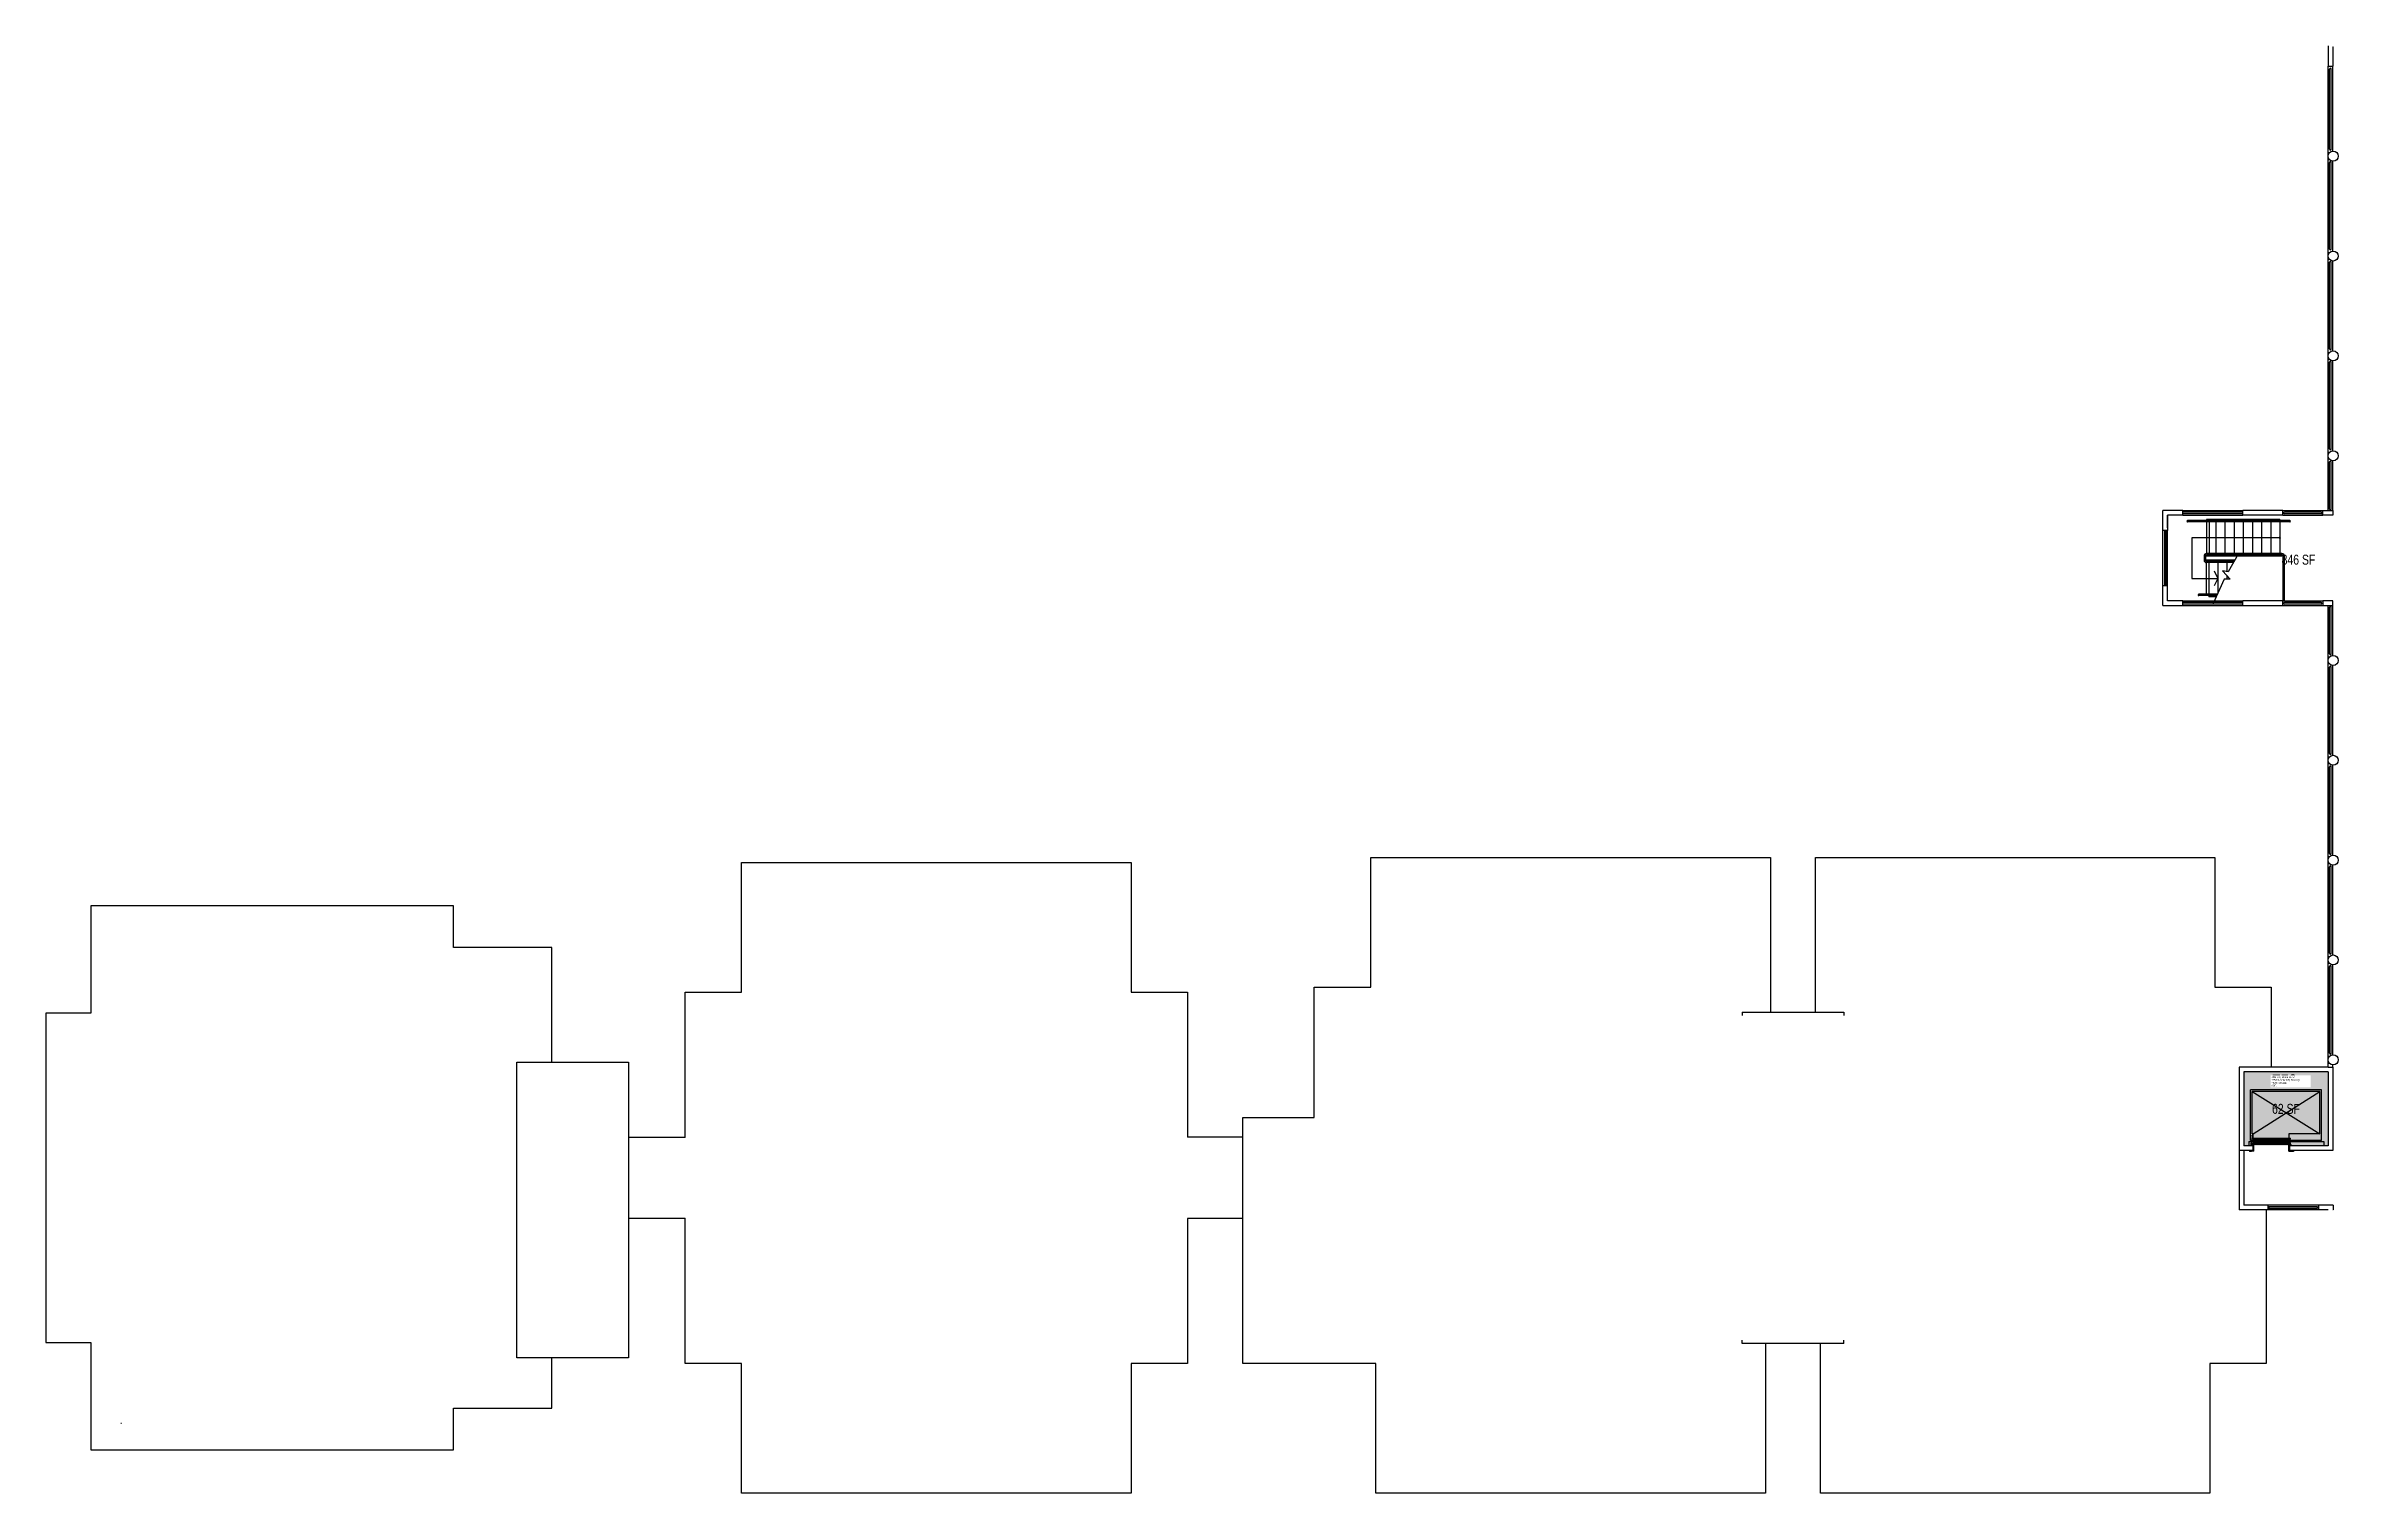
# Model space of a CAD drawing. Header units: inches. Extents: x -90 to 3162, y -84 to 1655.
# Drawn here: x -90 to 2665, y -84 to 1655 of the extents above; entities that cross this region are included whole.
import ezdxf
from ezdxf.enums import TextEntityAlignment as Align

# ---------------------------------------------------------------- set-up
doc = ezdxf.new("R2010")
doc.units = ezdxf.units.IN
doc.header["$LTSCALE"] = 10
doc.header["$MEASUREMENT"] = 0
for name, color, linetype in [('A-COLS', 5, 'CONTINUOUS'), ('A-FLOR', 3, 'CONTINUOUS'), ('A-IDEN-RNUM', 7, 'CONTINUOUS'), ('A-IDEN-SNUM', 4, 'CONTINUOUS'), ('A-IDEN-VNUM', 4, 'CONTINUOUS'), ('A-ROOF', 2, 'CONTINUOUS'), ('A-WALL', 5, 'CONTINUOUS'), ('AREA-TEXT', 3, 'CONTINUOUS'), ('Rooms-Category-Color', 7, 'CONTINUOUS'), ('Rooms-College-Color', 7, 'CONTINUOUS'), ('Rooms-Department-Color', 7, 'CONTINUOUS'), ('Rooms-Division-Color', 7, 'CONTINUOUS'), ('Rooms-Information', 7, 'CONTINUOUS')]:
    doc.layers.add(name, color=color, linetype=linetype)
doc.styles.add('CP_AREA', font='arial.ttf', dxfattribs={"height": 15})
doc.styles.add('CP_ROOMSNUMBER', font='arial.ttf', dxfattribs={"height": 1})
doc.styles.add('CP_ROOMVNUMBER', font='arial.ttf', dxfattribs={"width": 0.85, "height": 0.075})

msp = doc.modelspace()

# ---------------------------------------------------------------- texts
at = {"layer": 'A-IDEN-RNUM', "style": 'CP_ROOMSNUMBER'}
msp.add_text('0E72-00', height=0.36, rotation=0.22, dxfattribs=at).set_placement((2602, 385.1))
at = {"layer": 'A-IDEN-SNUM', "style": 'CP_ROOMSNUMBER'}
msp.add_text('1700BE7200', height=0.36, rotation=0.22, dxfattribs=at).set_placement((2602, 385.1))
at = {"layer": 'A-IDEN-VNUM', "style": 'CP_ROOMVNUMBER', "width": 0.85}
msp.add_text('E72', height=14.4, rotation=0.18, dxfattribs=at).set_placement((2584.4, 404.5))
at = {"layer": 'AREA-TEXT', "style": 'CP_AREA', "width": 0.75}
for s, p in [('846 SF', (2616.9, 1037.7)), ('62 SF', (2601.9, 377.7))]:
    msp.add_text(s, height=12, dxfattribs=at).set_placement(p, align=Align.MIDDLE_CENTER)

# ---------------------------------------------------------------- hatches: boundary and pattern name
at = {"layer": 'Rooms-Category-Color', "true_color": 0xadadad}
msp.add_hatch(color=253, dxfattribs=at).paths.add_polyline_path([(2551.3, 333.3), (2652.6, 333.3), (2652.6, 422.1), (2551.3, 422.1)])
at = {"layer": 'Rooms-College-Color', "true_color": 0xadadad}
msp.add_hatch(color=253, dxfattribs=at).paths.add_polyline_path([(2551.3, 333.3), (2652.6, 333.3), (2652.6, 422.1), (2551.3, 422.1)])
at = {"layer": 'Rooms-Department-Color', "true_color": 0xacacac}
msp.add_hatch(color=253, dxfattribs=at).paths.add_polyline_path([(2551.3, 333.3), (2652.6, 333.3), (2652.6, 422.1), (2551.3, 422.1)])
at = {"layer": 'Rooms-Division-Color', "true_color": 0xadadad}
msp.add_hatch(color=253, dxfattribs=at).paths.add_polyline_path([(2551.3, 333.3), (2652.6, 333.3), (2652.6, 422.1), (2551.3, 422.1)])

# ---------------------------------------------------------------- linework, layer by layer
at = {"layer": 'A-COLS'}
for centre in [(2658.6, 1522.6, 0), (2658.6, 1402.6, 0), (2658.6, 1282.6, 0), (2658.6, 1162.6, 0), (2658.6, 916.6, 0), (2658.6, 796.6, 0), (2658.6, 676.6, 0), (2658.6, 556.6, 0), (2658.6, 436.6, 0)]:
    msp.add_circle(centre, 6, dxfattribs=at)
at = {"layer": 'A-FLOR'}
for p, q in [((2654.3, 1531), (2654.3, 1627.3)), ((2656.3, 1531), (2656.3, 1627.3)), ((2654.3, 1411), (2654.3, 1515.1)), ((2656.3, 1411), (2656.3, 1515.1)), ((2654.3, 1291), (2654.3, 1395.1)), ((2656.3, 1291), (2656.3, 1395.1)), ((2654.3, 1171), (2654.3, 1275.1)), ((2656.3, 1171), (2656.3, 1275.1)), ((2654.3, 1098.5), (2654.3, 1155.1)), ((2656.3, 1098.6), (2656.3, 1155.1)), ((2550, 1094.8), (2478, 1094.8)), ((2550, 1092.8), (2478, 1092.8)), ((2606.5, 1084.6), (2483.5, 1084.6)), ((2606.5, 1083.1), (2483.5, 1083.1)), ((2506.5, 1086.1), (2506.5, 1084.6)), ((2594.5, 1086.1), (2506.5, 1086.1)), ((2506.5, 1083.1), (2506.5, 1045.1)), ((2509.5, 1083.1), (2509.5, 1045.1)), ((2517.5, 1083.1), (2517.5, 1045.1)), ((2528.5, 1083.1), (2528.5, 1045.1)), ((2539.5, 1083.1), (2539.5, 1045.1)), ((2550.5, 1083.1), (2550.5, 1045.1)), ((2561.5, 1083.1), (2561.5, 1045.1)), ((2572.5, 1083.1), (2572.5, 1045.1)), ((2583.5, 1083.1), (2583.5, 1045.1)), ((2594.5, 1086.1), (2594.5, 1084.6)), ((2594.5, 1083.1), (2594.5, 1045.1)), ((2644.1, 1094.8), (2600, 1094.8)), ((2644.1, 1092.8), (2600, 1092.8)), ((2456, 1072.6), (2456, 1006.6)), ((2457.5, 1072.6), (2457.5, 1006.6)), ((2488.8, 1064.1), (2488.8, 1015.1)), ((2594.5, 1064.1), (2488.8, 1064.1)), ((2503.5, 1042.1), (2503.5, 1037.1)), ((2505, 1042.1), (2505, 1037.1)), ((2506, 1034.1), (2506, 996.1)), ((2597, 1045.1), (2506.5, 1045.1)), ((2597, 1043.6), (2506.5, 1043.6)), ((2506.5, 1043.6), (2506.5, 1042.1)), ((2597, 1042.1), (2506.5, 1042.1)), ((2540.3, 1037.1), (2506.5, 1037.1)), ((2506.5, 1037.1), (2506.5, 1035.6)), ((2539.4, 1035.6), (2506.5, 1035.6)), ((2538.6, 1034.1), (2506.5, 1034.1)), ((2509, 1034.1), (2509, 996.1)), ((2515.6, 1024.1), (2520, 1015.1)), ((2520, 1034.1), (2520, 997.4)), ((2532.4, 1023.2), (2525.6, 1024.1)), ((2525.6, 1024.1), (2535, 1014.1)), ((2531, 1034.1), (2531, 1023.4)), ((2544.4, 1044.3), (2532.4, 1023.2)), ((2597, 1043.6), (2597, 1042.1)), ((2598.5, 988.8), (2598.5, 1042.1)), ((2600, 988.8), (2600, 1042.1)), ((2488.8, 1015.1), (2520, 1015.1)), ((2519.4, 996.1), (2497, 996.1)), ((2518.7, 994.6), (2497, 994.6)), ((2509, 994.6), (2509, 993.1)), ((2518.1, 993.1), (2509, 993.1)), ((2527.7, 1014.4), (2514.5, 985.1)), ((2520, 1015.1), (2515.6, 1006.1)), ((2535, 1014.1), (2527.7, 1014.4)), ((2531, 1018.3), (2531, 1014.3)), ((2550, 986.3), (2478, 986.3)), ((2550, 984.3), (2478, 984.3)), ((2644.1, 986.3), (2600, 986.3)), ((2644.1, 984.3), (2600, 984.3)), ((2654.3, 924.6), (2654.3, 980.7)), ((2656.3, 924.6), (2656.3, 980.7)), ((2654.3, 804.6), (2654.3, 908.7)), ((2656.3, 804.6), (2656.3, 908.7)), ((2654.3, 684.6), (2654.3, 788.7)), ((2656.3, 684.6), (2656.3, 788.7)), ((2654.3, 564.6), (2654.3, 668.7)), ((2656.3, 564.6), (2656.3, 668.7)), ((2654.3, 444.6), (2654.3, 548.7)), ((2656.3, 444.6), (2656.3, 548.7)), ((2559.4, 339.6), (2559.4, 400.6)), ((2644.4, 400.6), (2559.4, 400.6)), ((2561.4, 398.6), (2642.4, 347.6)), ((2561.4, 347.6), (2561.4, 398.6)), ((2642.4, 398.6), (2561.4, 398.6)), ((2562.4, 347.6), (2642.4, 398.6)), ((2642.4, 347.6), (2642.4, 398.6)), ((2644.4, 339.6), (2644.4, 400.6)), ((2557.2, 338.3), (2647.2, 338.3)), ((2557.2, 338.3), (2557.2, 333.3)), ((2644.4, 339.6), (2559.4, 339.6)), ((2561.4, 336.8), (2559.9, 336.8)), ((2559.9, 333.3), (2559.9, 336.8)), ((2561.2, 334.3), (2560.2, 334.3)), ((2562.4, 347.6), (2561.4, 347.6)), ((2561.4, 344.6), (2561.4, 346.1)), ((2562.4, 346.1), (2561.4, 346.1)), ((2562.4, 344.6), (2561.4, 344.6)), ((2562.4, 343.1), (2561.4, 343.1)), ((2561.4, 339.6), (2561.4, 343.1)), ((2561.4, 334.3), (2561.4, 336.8)), ((2563.4, 334.3), (2561.4, 334.3)), ((2562.4, 343.1), (2562.4, 347.6)), ((2562.4, 342.6), (2607.4, 342.6)), ((2562.4, 341.1), (2562.4, 342.6)), ((2562.4, 341.1), (2607.4, 341.1)), ((2562.4, 336.8), (2607.4, 336.8)), ((2562.4, 335.3), (2562.4, 336.8)), ((2562.4, 335.3), (2607.4, 335.3)), ((2563.4, 326.8), (2563.4, 334.3)), ((2642.4, 347.6), (2605.4, 347.6)), ((2605.4, 347.6), (2605.4, 342.6)), ((2605.4, 326.8), (2605.4, 334.3)), ((2605.4, 334.3), (2608.4, 334.3)), ((2607.4, 341.1), (2607.4, 342.6)), ((2607.4, 335.3), (2607.4, 336.8)), ((2608.4, 333.3), (2608.4, 334.3)), ((2647.2, 338.3), (2647.2, 333.3)), ((2558, 327.8), (2558, 326.3)), ((2560.5, 326.3), (2558, 326.3)), ((2560.5, 327.8), (2560.5, 326.3)), ((2563.4, 326.8), (2560.5, 326.8)), ((2605.4, 326.8), (2608.4, 326.8)), ((2608.4, 327.8), (2608.4, 326.8)), ((2608.4, 327.8), (2608.4, 326.3)), ((2610.9, 326.3), (2608.4, 326.3)), ((2610.9, 327.8), (2610.9, 326.3)), ((2638.9, 260.1), (2582.1, 260.1)), ((2638.9, 258.1), (2582.1, 258.1))]:
    msp.add_line(p, q, dxfattribs=at)
for centre, radius, start, end in [((2655.3, 1627.3, 0), 1, 0.0019, 180.0019), ((2483.5, 1083.8), 0.75, 90, 270), ((2606.5, 1083.8), 0.75, 270, 90), ((2655.3, 1098.5), 1, 180.0019, 0.0019), ((2594.5, 1064.1), 0.75, 0, 180), ((2594.5, 1064.1), 0.75, 180, 0), ((2506.5, 1042.1), 3, 90, 180), ((2506.5, 1037.1), 3, 180, 270), ((2506.5, 1042.1), 1.5, 90, 180), ((2506.5, 1037.1), 1.5, 180, 270), ((2597, 1042.1), 3, 0, 90), ((2597, 1042.1), 1.5, 0, 90), ((2497, 995.3), 0.75, 90, 270), ((2599.3, 988.8), 0.75, 180, 0), ((2655.3, 980.7), 1, 0.0019, 180.0019)]:
    msp.add_arc(centre, radius, start, end, dxfattribs=at)
at = {"layer": 'A-FLOR', "extrusion": (-6.27874e-09, 0.000187714, 1)}
for centre, start, end in [((2655.3, 1531, 0.3), 180.0019, 0.0019), ((2655.3, 1515.1, 0.3), 0.0019, 180.0019), ((2655.3, 1411, 0.3), 180.0019, 0.0019), ((2655.3, 1395.1, 0.3), 0.0019, 180.0019), ((2655.3, 1291, 0.2), 180.0019, 0.0019), ((2655.3, 1275.1, 0.2), 0.0019, 180.0019), ((2655.3, 1171, 0.2), 180.0019, 0.0019), ((2655.3, 1155.1, 0.2), 0.0019, 180.0019)]:
    msp.add_arc(centre, 1, start, end, dxfattribs=at)
at = {"layer": 'A-FLOR', "extrusion": (-2.88583e-08, -4.20358e-19, 1)}
for centre, start, end in [((2600, 1093.8, 0), 90, 270), ((2644.1, 1093.8, 0), 270, 90), ((2600, 985.3, 0), 90, 270), ((2644.1, 985.3, 0), 270, 90)]:
    msp.add_arc(centre, 1, start, end, dxfattribs=at)
at = {"layer": 'A-FLOR', "extrusion": (-6.27873e-09, 0.000187714, 1)}
for centre, start, end in [((2655.3, 924.6, 0.2), 180.0019, 0.0019), ((2655.3, 908.7, 0.2), 0.0019, 180.0019), ((2655.3, 804.6, 0.2), 180.0019, 0.0019), ((2655.3, 788.7, 0.1), 0.0019, 180.0019), ((2655.3, 684.6, 0.1), 180.0019, 0.0019), ((2655.3, 668.7, 0.1), 0.0019, 180.0019), ((2655.3, 564.6, 0.1), 180.0019, 0.0019), ((2655.3, 548.7, 0.1), 0.0019, 180.0019), ((2655.3, 444.6, 0.1), 180.0019, 0.0019)]:
    msp.add_arc(centre, 1, start, end, dxfattribs=at)
at = {"layer": 'A-FLOR', "extrusion": (-0.001852, 1.34646e-09, 0.999998)}
for centre, start, end in [((2582.1, 259.1, -4.8), 90, 270), ((2638.9, 259.1, -4.9), 270, 90)]:
    msp.add_arc(centre, 1, start, end, dxfattribs=at)
at = {"layer": 'A-ROOF'}
for p, q in [((746.1, 517.8), (746.1, 673.8)), ((746.1, 673.8), (1214.1, 673.8)), ((1214.1, 673.8), (1214.1, 517.8)), ((1502.1, 679.8), (1982.4, 679.8)), ((1502.1, 523.8), (1502.1, 679.8)), ((1982.4, 679.8), (1982.4, 493.8)), ((2036.4, 679.8), (2516.4, 679.8)), ((2036.4, 493.8), (2036.4, 679.8)), ((2516.4, 679.8), (2516.4, 523.8)), ((-35.9, 621.8), (-35.9, 492.8)), ((400.1, 621.8), (-35.9, 621.8)), ((400.1, 571.8), (400.1, 621.8)), ((518.1, 571.8), (400.1, 571.8)), ((518.1, 433.8), (518.1, 571.8)), ((1434.3, 523.8), (1502.4, 523.8)), ((1434.3, 367.3), (1434.3, 523.8)), ((2516.4, 523.8), (2584.2, 523.8)), ((2584.2, 523.8), (2584.2, 427.6)), ((678.3, 343.3), (678.3, 517.8)), ((678.3, 517.8), (746.1, 517.8)), ((1214.1, 517.8), (1281.8, 517.8)), ((1281.8, 517.8), (1281.8, 343.8)), ((-89.9, 492.8), (-89.9, 96.8)), ((-35.9, 492.8), (-89.9, 492.8)), ((1948.4, 493.8), (2070.4, 493.8)), ((1948.4, 493.8), (1948.4, 489.8)), ((2070.4, 493.8), (2070.4, 489.8)), ((476.1, 78.3), (476.1, 433.8)), ((476.1, 433.8), (610.1, 433.8)), ((610.1, 433.8), (610.1, 246.2)), ((1348.3, 71.8), (1348.3, 367.3)), ((1348.3, 367.3), (1434.3, 367.3)), ((678.3, 343.3), (610.1, 343.3)), ((1348.3, 343.8), (1281.8, 343.8)), ((2578.2, 256.3), (2578.2, 71.8)), ((610.1, 246.3), (678.3, 246.3)), ((610.1, 246.2), (610.1, 78.3)), ((678.3, 71.8), (678.3, 246.3)), ((1348.3, 245.8), (1281.8, 245.8)), ((1281.8, 245.8), (1281.8, 71.8)), ((-89.9, 96.8), (-35.9, 96.8)), ((-35.9, 96.8), (-35.9, -32.2)), ((1948.4, 95.8), (1948.4, 99.8)), ((2070.4, 95.8), (1948.4, 95.8)), ((1976.4, 95.8), (1976.4, -84.2)), ((2042.4, -84.2), (2042.4, 95.8)), ((2070.4, 95.8), (2070.4, 99.8)), ((610.1, 78.3), (476.1, 78.3)), ((518.1, 17.8), (518.1, 78.6)), ((746.1, 71.8), (678.3, 71.8)), ((746.1, -84.2), (746.1, 71.8)), ((1281.8, 71.8), (1214.1, 71.8)), ((1214.1, 71.8), (1214.1, -84.2)), ((1508.1, 71.8), (1348.3, 71.8)), ((1508.1, -84.2), (1508.1, 71.8)), ((2578.2, 71.8), (2510.4, 71.8)), ((2510.4, 71.8), (2510.4, -84.2)), ((400.1, 17.8), (518.1, 17.8)), ((400.1, -32.2), (400.1, 17.8)), ((-35.9, -32.2), (400.1, -32.2)), ((1214.1, -84.2), (746.1, -84.2)), ((1976.4, -84.2), (1508.1, -84.2)), ((2510.4, -84.2), (2042.4, -84.2))]:
    msp.add_line(p, q, dxfattribs=at)
at = {"layer": 'A-WALL'}
for p, q in [((2652.6, 1655.2), (2652.6, 1630.6)), ((2658.1, 1654.2), (2658.1, 1630.6)), ((2658.1, 1654.2), (2658.5, 1654.2)), ((2652.6, 1630.6), (2658.1, 1630.6)), ((2652.6, 1523.3), (2652.6, 1630.6)), ((2658.1, 1528.6), (2658.1, 1630.6)), ((2652.6, 1403), (2652.6, 1523.3)), ((2658.1, 1409), (2658.1, 1516.6)), ((2652.6, 1283.3), (2652.6, 1403)), ((2658.1, 1289), (2658.1, 1397.1)), ((2652.6, 1163), (2652.6, 1283.3)), ((2658.1, 1169), (2658.1, 1277.1)), ((2652.6, 1096.7), (2652.6, 1163)), ((2658.1, 1096.7), (2658.1, 1157.1)), ((2454, 1072.6), (2454, 1096.6)), ((2478, 1096.6), (2454, 1096.6)), ((2459.5, 1076.1), (2459.5, 1091.1)), ((2459.5, 1091.1), (2459.5, 1072.6)), ((2478, 1091.1), (2459.5, 1091.1)), ((2478, 1091.1), (2478, 1096.6)), ((2478, 1096.6), (2550, 1096.6)), ((2478, 1091.1), (2550, 1091.1)), ((2598, 1096.6), (2550, 1096.6)), ((2550, 1091.1), (2550, 1096.6)), ((2598, 1091.1), (2550, 1091.1)), ((2598, 1096.6), (2646.1, 1096.6)), ((2598, 1091.1), (2598, 1096.6)), ((2598, 1091.1), (2646.1, 1091.1)), ((2646.1, 1091.1), (2646.1, 1096.6)), ((2646.1, 1096.6), (2658.1, 1096.6)), ((2658.1, 1091.1), (2646.1, 1091.1)), ((2658.1, 1096.6), (2658.1, 1091.1)), ((2454, 1006.6), (2454, 1072.6)), ((2459.5, 1072.6), (2454, 1072.6)), ((2459.5, 1006.6), (2459.5, 1072.6)), ((2454, 982.6), (2454, 1006.6)), ((2454, 1006.6), (2459.5, 1006.6)), ((2459.5, 988.1), (2459.5, 1006.6)), ((2454, 982.6), (2478, 982.6)), ((2478, 988.1), (2459.5, 988.1)), ((2478, 982.6), (2478, 988.1)), ((2478, 988.1), (2550, 988.1)), ((2478, 982.6), (2550, 982.6)), ((2598, 988.1), (2550, 988.1)), ((2550, 982.6), (2550, 988.1)), ((2550, 982.6), (2598, 982.6)), ((2598, 988.1), (2646.1, 988.1)), ((2598, 982.6), (2598, 988.1)), ((2598, 982.6), (2646.1, 982.6)), ((2646.1, 988.1), (2646.1, 982.6)), ((2658.1, 988.1), (2646.1, 988.1)), ((2646.1, 982.6), (2658.1, 982.6)), ((2652.6, 916.8), (2652.6, 982.6)), ((2658.1, 982.6), (2658.1, 988.1)), ((2658.1, 922.6), (2658.1, 982.6)), ((2652.6, 796.6), (2652.6, 916.8)), ((2658.1, 802.6), (2658.1, 910.7)), ((2652.6, 676.8), (2652.6, 796.6)), ((2658.1, 682.6), (2658.1, 790.7)), ((2652.6, 556.6), (2652.6, 676.8)), ((2658.1, 562.6), (2658.1, 670.7)), ((2652.6, 427.6), (2652.6, 556.6)), ((2658.1, 442.6), (2658.1, 550.7)), ((2545.8, 427.6), (2545.8, 331.3)), ((2652.6, 427.6), (2545.8, 427.6)), ((2652.6, 422.1), (2551.3, 422.1)), ((2551.3, 422.1), (2551.3, 333.3)), ((2652.6, 427.6), (2658.1, 427.6)), ((2652.6, 422.1), (2652.6, 333.3)), ((2658.1, 427.6), (2658.1, 430.7)), ((2658.1, 427.6), (2658.1, 327.8)), ((2545.8, 331.3), (2545.8, 327.8)), ((2562.4, 333.3), (2551.3, 333.3)), ((2562.4, 327.8), (2562.4, 333.3)), ((2606.4, 327.8), (2606.4, 333.3)), ((2652.6, 333.3), (2606.4, 333.3)), ((2545.8, 327.8), (2545.8, 256.3)), ((2562.4, 327.8), (2545.8, 327.8)), ((2551.3, 327.8), (2551.3, 261.8)), ((2658.1, 327.8), (2606.4, 327.8)), ((2580.1, 256.3), (2545.8, 256.3)), ((2580.1, 261.8), (2551.3, 261.8)), ((2640.9, 261.8), (2580.1, 261.8)), ((2580.1, 261.8), (2580.1, 256.3)), ((2640.9, 256.3), (2580.1, 256.3)), ((2640.9, 261.8), (2640.9, 256.3)), ((2658.6, 261.8), (2640.9, 261.8)), ((2652.6, 256.3), (2640.9, 256.3)), ((2658.6, 256.3), (2658.2, 256.3)), ((2658.6, 261.8), (2658.6, 256.3)), ((0, 0), (1, 0)), ((0, 0), (1, 0))]:
    msp.add_line(p, q, dxfattribs=at)

msp.set_redraw_order([(e.dxf.handle, doc.entitydb.next_handle()) for e in msp.query("TEXT MTEXT ATTDEF DIMENSION ARC_DIMENSION")])  # texts and dimensions are drawn at this point

# ---------------------------------------------------------------- next in the draw order: texts
at = {"layer": 'Rooms-Information', "insert": (2584.4, 404.5), "char_height": 2.057, "width": 46.08, "attachment_point": 7, "rotation": 0.18, "style": 'CP_ROOMVNUMBER', "bg_fill": 3, "box_fill_scale": 1.5, "bg_fill_color": 256, "bg_fill_true_color": 13158600, "bg_fill_transparency": 0}
msp.add_mtext('Bldg.170, Room BE72^M^J205200-University Housing^M^JFICM: Elevator^M^JASF: ', dxfattribs=at)

doc.saveas('drawing.dxf')
